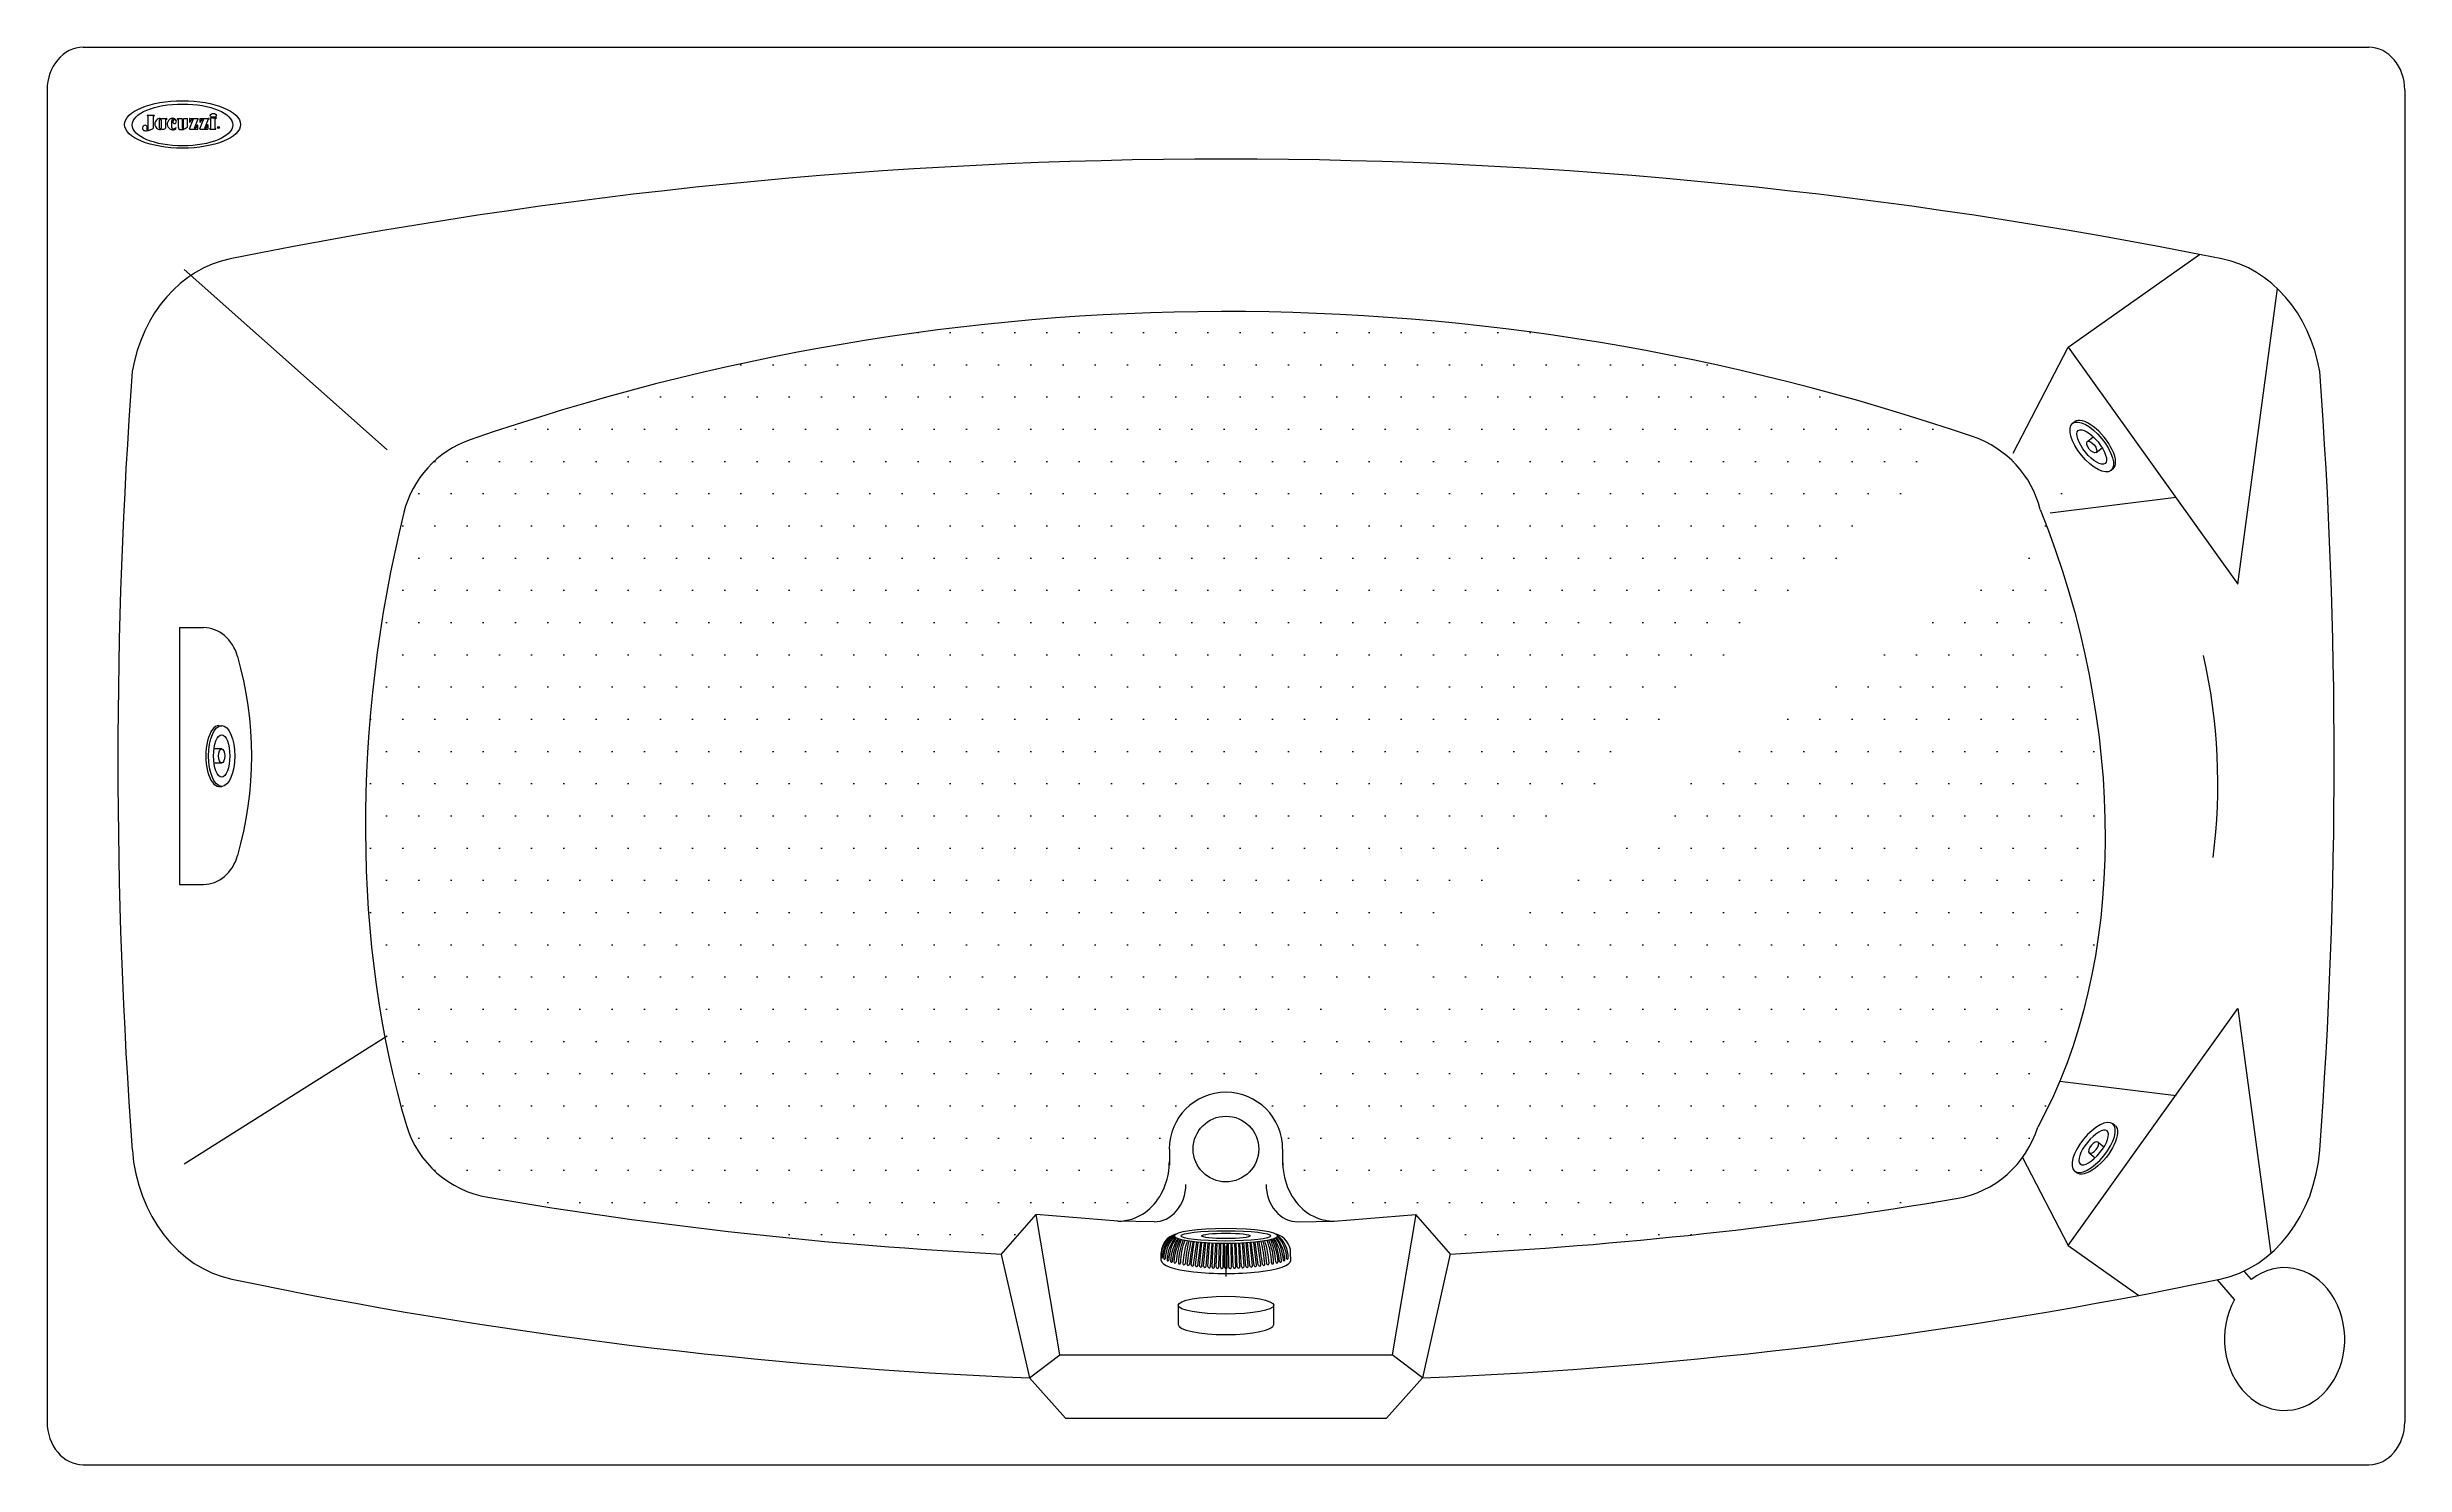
# Model space of a CAD drawing. Header units: millimetres. Extents: x -1272.54 to -1270.71, y 2225.12 to 2226.22.
import ezdxf
from ezdxf.enums import TextEntityAlignment as Align

# ---------------------------------------------------------------- set-up
doc = ezdxf.new("R2010")
doc.units = ezdxf.units.MM
doc.header["$LTSCALE"] = 10
doc.layers.add('jacuzzi', color=1, linetype='Continuous')
doc.layers.add('LCOTA02', color=1, linetype='Continuous')
doc.styles.add('ROMANS', font='romans', dxfattribs={"height": 4})

# ---------------------------------------------------------------- blocks, each defined once
blk = doc.blocks.new('A$C71D54D85')
at = {"color": 1}
for p, q in [((78.3, 110.3), (78.3, 111.4)), ((79.1, 112.2), (100.7, 112.2)), ((79.9, 109.5), (79.1, 109.5)), ((80.7, 64), (80.7, 108.7)), ((100.7, 109.5), (98, 109.5)), ((98, 109.5), (98, 67.5)), ((101.6, 111.4), (101.6, 110.3)), ((126.3, 99.5), (126.3, 99.8)), ((127.1, 100.6), (143, 100.6)), ((143, 97.9), (140.8, 97.9)), ((143.8, 99.8), (143.8, 98.7)), ((160.9, 70.1), (160.9, 93.1)), ((180.2, 98.4), (180.2, 100.2)), ((180.6, 100.6), (196.5, 100.6)), ((180.6, 98), (182.5, 98)), ((182.9, 97.6), (182.9, 72.5)), ((202, 100.6), (214.9, 100.6)), ((221.7, 65.9), (234, 97.9)), ((221.8, 100.4), (221.8, 89.5)), ((222.2, 100.8), (250.8, 100.8)), ((222.2, 89.1), (223.7, 89.1)), ((238.7, 67.9), (251.2, 100.2)), ((256.6, 65.9), (268.9, 97.9)), ((256.7, 100.4), (256.7, 89.5)), ((257.1, 100.8), (285.6, 100.8)), ((257.1, 89.1), (258.6, 89.1)), ((273.6, 67.9), (286, 100.2)), ((175.5, 66.7), (175.5, 69.5)), ((222.2, 65.2), (249.5, 65.2)), ((247.7, 79.1), (249.5, 79.1)), ((249.9, 65.4), (249.9, 78.7)), ((257, 65.2), (284.3, 65.2)), ((282.5, 79.1), (284.3, 79.1)), ((284.8, 65.4), (284.8, 78.7)), ((291, 65.3), (291, 66.2)), ((291.4, 64.9), (310.7, 64.9)), ((311.1, 65.3), (311.1, 66.1))]:
    blk.add_line(p, q, dxfattribs=at)
blk.add_lwpolyline([(126.1, 70.7), (126.1, 93.4, 1), (117.9, 93.4), (117.9, 70.7, 1)], format="xyb", close=True, dxfattribs=at)
for points in [[(196.9, 100.2), (196.9, 68.8, 0.135484), (197, 68.4, 0.597309), (201.5, 68.6, 0.11277), (201.6, 69), (201.6, 100.2)], [(200.1, 64, 0.062974), (213.8, 71.3, 0.257829), (215.3, 74), (215.3, 100.2)], [(306.9, 102.2), (291.6, 102.2, 0.414214), (291.2, 101.8), (291.2, 99.7, 0.414214), (291.6, 99.3), (292.9, 99.3, -0.414214), (293.3, 98.9), (293.3, 68.2)], [(309, 68.1), (309, 99.5, -0.309408), (309.5, 100.2, 0.090701), (313.4, 102.6, 0.365017), (313.4, 103.1), (313, 103.8, 0.451807), (311.8, 104, -0.178007), (306.7, 102.2)]]:
    blk.add_lwpolyline(points, format="xyb", dxfattribs=at)
blk.add_circle((320.5, 70.1), 3.49, dxfattribs=at)
for centre, radius, start, end in [((79.1, 111.4), 0.803, 90, 180), ((79.1, 110.3), 0.803, 180, 270), ((79.9, 108.7), 0.803, 360, 90), ((100.7, 111.4), 0.803, 360, 90), ((100.7, 110.3), 0.803, 270, 360), ((125.9, 99.5), 0.401, 231.45531, 0), ((127.1, 99.8), 0.803, 90, 180), ((140.8, 97.1), 0.803, 90, 180), ((143, 99.8), 0.803, 0, 90), ((143, 98.7), 0.803, 270, 0), ((165.1, 82.3), 19.6, 127.13134, 242.26712), ((164.3, 84.3), 17.5, 88.59962, 128.95271), ((169.6, 92.9), 8.64, 150.43729, 179.01242), ((166.3, 94.4), 5.08, 97.11199, 147.24263), ((170.3, 89.8), 6.07, 110.28331, 290.7343), ((164.1, 87.9), 13.9, 29.5272, 87.50186), ((166.2, 95.2), 4.29, 50.78098, 96.34141), ((167.6, 97.3), 1.84, 289.02953, 44.08726), ((169.2, 91.3), 7.85, 294.39358, 25.90718), ((180.6, 100.2), 0.401, 90, 180), ((180.6, 98.4), 0.401, 180, 270), ((182.5, 97.6), 0.401, 0, 90), ((196.5, 100.2), 0.401, 0, 90), ((202, 100.2), 0.401, 90, 180), ((214.9, 100.2), 0.401, 0, 90), ((222.2, 100.4), 0.401, 90, 180), ((222.2, 89.5), 0.401, 180, 270), ((223.7, 89.5), 0.401, 270, 355.05883), ((235.3, 88.5), 11.3, 130.15733, 175.05883), ((232.5, 91.7), 7.01, 80.33745, 129.00483), ((233.6, 98.1), 0.5, 338.92958, 80.33745), ((250.8, 100.4), 0.401, 338.92958, 90), ((257.1, 100.4), 0.401, 90, 180), ((257.1, 89.5), 0.401, 180, 270), ((258.6, 89.5), 0.401, 270, 355.05883), ((270.2, 88.5), 11.3, 130.15733, 175.05883), ((267.3, 91.7), 7.01, 80.33745, 129.00483), ((268.4, 98.1), 0.5, 338.92958, 80.33745), ((285.6, 100.4), 0.401, 338.92958, 90), ((70, 68.8), 9.29, 122.98031, 234.80885), ((69.2, 67.7), 8, 234.80885, 260.1754), ((69.4, 69.8), 8.1, 329.38819, 123.2376), ((73, 89.8), 30.4, 260.1754, 285.41833), ((78.3, 64.6), 2.66, 297.20293, 316.52893), ((78.3, 64.4), 2.49, 320.21994, 351.14429), ((57.1, 146.7), 89.5, 285.56043, 296.84445), ((97.2, 67.5), 0.803, 298.82315, 360), ((164.9, 81.4), 18.8, 241.68236, 289.34326), ((165, 69.7), 4.07, 174.05436, 252.53888), ((166.1, 77.3), 11.7, 258.5772, 294.21967), ((166.7, 75.4), 9.65, 295.27036, 324.8584), ((162.5, 82.3), 20.5, 295.00308, 308.90895), ((175, 69.5), 0.5, 0, 144.8584), ((175, 66.7), 0.5, 309.13116, 0), ((192.3, 72.5), 9.42, 180, 267.92324), ((193.9, 81.5), 18.5, 264.07358, 289.85013), ((222.2, 65.7), 0.5, 158.92958, 270), ((239.2, 67.7), 0.5, 158.92958, 274.07432), ((238.4, 77.9), 10.7, 274.07432, 281.22181), ((235.7, 77.8), 11.5, 294.82753, 3.77721), ((247.7, 78.6), 0.5, 90, 183.77721), ((249.5, 78.7), 0.401, 0, 90), ((249.5, 65.7), 0.401, 270, 0), ((257, 65.7), 0.5, 158.92958, 270), ((274, 67.7), 0.5, 158.92958, 274.07432), ((273.3, 77.9), 10.7, 274.07432, 281.22181), ((270.5, 77.8), 11.5, 294.82753, 3.77721), ((282.5, 78.6), 0.5, 90, 183.77721), ((284.3, 78.7), 0.401, 0, 90), ((284.3, 65.7), 0.401, 270, 0), ((291.4, 66.2), 0.401, 82.17237, 180), ((291.4, 65.3), 0.401, 180, 270), ((291.7, 68.2), 1.61, 262.17237, 0), ((310.6, 68.1), 1.61, 180, 273.61115), ((310.7, 66.1), 0.401, 0, 93.61115), ((310.7, 65.3), 0.401, 270, 0)]:
    blk.add_arc(centre, radius, start, end, dxfattribs=at)
for centre, major_axis, ratio in [((197.8, 79.2), (-171.8, 0), 0.415223), ((302.5, 111.9), (-10.3, 0), 0.621803)]:
    blk.add_ellipse(centre, major_axis=major_axis, ratio=ratio, dxfattribs=at)
at = {"layer": 'LCOTA02'}
for p, q in [((140, 97.1), (140, 68)), ((127.1, 65.8), (127.1, 63.7))]:
    blk.add_line(p, q, dxfattribs=at)
for centre, radius, start, end in [((122.7, 82), 19.4, 126.3033, 231.48564), ((119.5, 88.6), 12.3, 59.92306, 132.27609), ((78, 64.6), 2, 149.38819, 195.77516), ((78.9, 64.9), 2.92, 195.77516, 246.12825), ((78.6, 64), 2, 246.12825, 297.20293), ((119.6, 76.9), 13.4, 228.39986, 304.23053), ((123.5, 96.5), 32.9, 276.28599, 300.08621)]:
    blk.add_arc(centre, radius, start, end, dxfattribs=at)
blk.add_ellipse((197.8, 80.8), major_axis=(-197.8, 0), ratio=0.408776, dxfattribs=at)
at = {"color": 1, "style": 'ROMANS'}
blk.add_text('R', height=3.5, dxfattribs=at).set_placement((320.5, 70.1), align=Align.MIDDLE_CENTER)

msp = doc.modelspace()

# ---------------------------------------------------------------- hatches: boundary and pattern name
at = {"layer": 'jacuzzi'}
h = msp.add_hatch(dxfattribs=at)
h.set_pattern_fill('DOTS', color=256, scale=0.4, style=0)
h.set_pattern_definition([(0, (-1274.438957, 2226.49444), (0.0125, 0.025), [0, -0.025])])
edge = h.paths.add_edge_path()
edge.add_ellipse((-1271.625, 2223.5267), major_axis=(0, 2.484), ratio=0.842911, start_angle=-16.0884, end_angle=16.2711)
edge.add_arc((-1272.1854, 2225.8356), 0.08, 109.0994, 166.1307)
edge.add_ellipse((-1271.9624, 2225.712), major_axis=(0.0846, 0.5717), ratio=0.558822, start_angle=80.3136, end_angle=130.201)
edge.add_arc((-1272.1845, 2225.4023), 0.08, 196.8588, 260.3496)
edge.add_ellipse((-1271.625, 2230.0657), major_axis=(0, 4.7907), ratio=0.842911, start_angle=171.8433, end_angle=177.529)
edge.add_ellipse((-1271.625, 2230.0657), major_axis=(0, 4.7907), ratio=0.842911, start_angle=182.471, end_angle=188.0699)
edge.add_arc((-1271.0714, 2225.4013), 0.08, 279.5483, 343.0307)
edge.add_ellipse((-1271.2931, 2225.712), major_axis=(-0.1541, 0.4613), ratio=0.68241, start_angle=212.2492, end_angle=275.0197, ccw=False)
edge.add_arc((-1271.0706, 2225.8377), 0.08, 14.0043, 71.1107)
edge.add_line((-1271.709, 2225.305), (-1271.7724, 2225.3102))
edge.add_line((-1271.7994, 2225.279), (-1271.7724, 2225.3102))
edge.add_line((-1271.4505, 2225.279), (-1271.4776, 2225.3102))
edge.add_line((-1271.5409, 2225.305), (-1271.4776, 2225.3102))
edge.add_spline(control_points=[(-1271.581, 2225.3511), (-1271.581, 2225.347), (-1271.5805, 2225.3428), (-1271.5779, 2225.3318), (-1271.5748, 2225.3252), (-1271.5663, 2225.3144), (-1271.5609, 2225.3102), (-1271.5505, 2225.3058), (-1271.5458, 2225.3049), (-1271.5411, 2225.305)], knot_values=[1.570796, 1.570796, 1.570796, 1.570796, 1.842994, 1.842994, 2.322226, 2.322226, 2.801459, 2.801459, 3.155508, 3.155508, 3.155508, 3.155508], degree=3, periodic=0)
edge.add_arc((-1271.625, 2225.3609), 0.044, 0, 180)
edge.add_spline(control_points=[(-1271.7088, 2225.305), (-1271.7052, 2225.3049), (-1271.7016, 2225.3055), (-1271.6923, 2225.3084), (-1271.6869, 2225.3118), (-1271.6779, 2225.3209), (-1271.6744, 2225.3267), (-1271.67, 2225.3388), (-1271.6689, 2225.3449), (-1271.6689, 2225.3511)], knot_values=[3.127678, 3.127678, 3.127678, 3.127678, 3.399848, 3.399848, 3.853589, 3.853589, 4.307329, 4.307329, 4.712389, 4.712389, 4.712389, 4.712389], degree=3, periodic=0)

# ---------------------------------------------------------------- linework, layer by layer
at = {"layer": 'jacuzzi', "color": 3}
for p, q in [((-1272.54, 2226.1826), (-1272.54, 2225.1491)), ((-1270.71, 2226.1826), (-1270.71, 2225.1491)), ((-1272.512, 2225.1159), (-1270.738, 2225.1159))]:
    msp.add_line(p, q, dxfattribs=at)
at = {"layer": 'jacuzzi'}
for p, q in [((-1270.9714, 2225.983), (-1270.8693, 2226.055)), ((-1272.276, 2225.9035), (-1272.4337, 2226.0433)), ((-1270.8397, 2225.7991), (-1270.8089, 2226.0285)), ((-1271.014, 2225.9008), (-1270.9714, 2225.983)), ((-1270.9714, 2225.983), (-1270.8397, 2225.7991)), ((-1270.9662, 2225.9252), (-1270.9679, 2225.9238)), ((-1270.9564, 2225.9098), (-1270.9518, 2225.9135)), ((-1270.9495, 2225.9014), (-1270.9449, 2225.9051)), ((-1270.9364, 2225.8886), (-1270.9381, 2225.8873)), ((-1270.9852, 2225.8546), (-1270.8874, 2225.8667)), ((-1272.4373, 2225.7656), (-1272.4373, 2225.5662)), ((-1272.4373, 2225.7656), (-1272.4186, 2225.7656)), ((-1272.4066, 2225.6894), (-1272.4045, 2225.6894)), ((-1272.4045, 2225.6713), (-1272.4105, 2225.6713)), ((-1272.4045, 2225.6604), (-1272.4105, 2225.6604)), ((-1272.4066, 2225.6423), (-1272.4045, 2225.6423)), ((-1272.4373, 2225.5662), (-1272.4186, 2225.5662)), ((-1270.9714, 2225.2861), (-1270.8397, 2225.47)), ((-1270.8397, 2225.47), (-1270.8141, 2225.2798)), ((-1272.4337, 2225.3494), (-1272.276, 2225.4487)), ((-1270.9778, 2225.4136), (-1270.8874, 2225.4024)), ((-1270.935, 2225.3791), (-1270.9366, 2225.3804)), ((-1271.6689, 2225.3609), (-1271.6689, 2225.3484)), ((-1271.581, 2225.3609), (-1271.581, 2225.3484)), ((-1271.0067, 2225.3543), (-1270.9714, 2225.2861)), ((-1270.9549, 2225.3579), (-1270.9503, 2225.3542)), ((-1270.9481, 2225.3663), (-1270.9435, 2225.3626)), ((-1270.9647, 2225.3425), (-1270.9664, 2225.3438)), ((-1271.7994, 2225.279), (-1271.7724, 2225.3102)), ((-1271.754, 2225.2011), (-1271.7724, 2225.3102)), ((-1271.709, 2225.305), (-1271.7724, 2225.3102)), ((-1271.6808, 2225.3044), (-1271.709, 2225.305)), ((-1271.5691, 2225.3044), (-1271.5409, 2225.305)), ((-1271.5409, 2225.305), (-1271.4776, 2225.3102)), ((-1271.4776, 2225.3102), (-1271.496, 2225.2011)), ((-1271.4505, 2225.279), (-1271.4776, 2225.3102)), ((-1271.6752, 2225.2743), (-1271.6752, 2225.2804)), ((-1271.6752, 2225.2743), (-1271.6752, 2225.2804)), ((-1271.652, 2225.2713), (-1271.6496, 2225.2889)), ((-1271.6501, 2225.271), (-1271.6476, 2225.2886)), ((-1271.6487, 2225.2708), (-1271.6466, 2225.2885)), ((-1271.6468, 2225.2706), (-1271.6446, 2225.2884)), ((-1271.6455, 2225.2704), (-1271.6437, 2225.2883)), ((-1271.6436, 2225.2702), (-1271.6417, 2225.2881)), ((-1271.6423, 2225.2701), (-1271.6407, 2225.2881)), ((-1271.6403, 2225.2699), (-1271.6387, 2225.288)), ((-1271.639, 2225.2698), (-1271.6378, 2225.2879)), ((-1271.637, 2225.2697), (-1271.6358, 2225.2878)), ((-1271.6358, 2225.2696), (-1271.6348, 2225.2878)), ((-1271.6338, 2225.2695), (-1271.6328, 2225.2877)), ((-1271.6325, 2225.2694), (-1271.6319, 2225.2877)), ((-1271.6305, 2225.2694), (-1271.6299, 2225.2876)), ((-1271.6292, 2225.2693), (-1271.6289, 2225.2876)), ((-1271.6272, 2225.2693), (-1271.6269, 2225.2876)), ((-1271.626, 2225.2693), (-1271.626, 2225.2876)), ((-1271.625, 2225.2857), (-1271.625, 2225.262)), ((-1271.624, 2225.2693), (-1271.624, 2225.2876)), ((-1271.6227, 2225.2693), (-1271.623, 2225.2876)), ((-1271.6207, 2225.2693), (-1271.621, 2225.2876)), ((-1271.6194, 2225.2694), (-1271.6201, 2225.2876)), ((-1271.6174, 2225.2694), (-1271.6181, 2225.2877)), ((-1271.6162, 2225.2695), (-1271.6171, 2225.2877)), ((-1271.6142, 2225.2696), (-1271.6151, 2225.2878)), ((-1271.6129, 2225.2697), (-1271.6142, 2225.2878)), ((-1271.6109, 2225.2698), (-1271.6122, 2225.2879)), ((-1271.6096, 2225.2699), (-1271.6112, 2225.288)), ((-1271.6077, 2225.2701), (-1271.6092, 2225.2881)), ((-1271.6064, 2225.2702), (-1271.6083, 2225.2881)), ((-1271.6044, 2225.2704), (-1271.6063, 2225.2883)), ((-1271.6031, 2225.2706), (-1271.6053, 2225.2884)), ((-1271.6012, 2225.2708), (-1271.6033, 2225.2885)), ((-1271.5999, 2225.271), (-1271.6024, 2225.2886)), ((-1271.598, 2225.2713), (-1271.6004, 2225.2889)), ((-1271.5747, 2225.2743), (-1271.5748, 2225.2804)), ((-1270.9714, 2225.2861), (-1270.9165, 2225.2473)), ((-1271.7994, 2225.279), (-1271.7775, 2225.1834)), ((-1271.4509, 2225.2795), (-1271.4725, 2225.1834)), ((-1270.8291, 2225.2597), (-1270.8343, 2225.2659)), ((-1270.8423, 2225.2441), (-1270.8553, 2225.2595)), ((-1271.6621, 2225.2397), (-1271.6621, 2225.2248)), ((-1271.5878, 2225.2248), (-1271.5878, 2225.2397)), ((-1271.7775, 2225.1834), (-1271.754, 2225.2011)), ((-1271.754, 2225.2011), (-1271.496, 2225.2011)), ((-1271.4725, 2225.1834), (-1271.496, 2225.2011)), ((-1271.7775, 2225.1834), (-1271.7495, 2225.1521)), ((-1271.4725, 2225.1834), (-1271.5005, 2225.1521)), ((-1271.7495, 2225.1521), (-1271.5005, 2225.1521))]:
    msp.add_line(p, q, dxfattribs=at)
at = {"layer": 'jacuzzi', "color": 3}
msp.add_lwpolyline([(-1272.512, 2226.2159), (-1270.738, 2226.2159)], dxfattribs=at)
at = {"layer": 'jacuzzi'}
msp.add_circle((-1271.625, 2225.3609), 0.0255, dxfattribs=at)
for centre, radius, start, end in [((-1272.1854, 2225.8356), 0.08, 109.0994, 166.1307), ((-1271.0706, 2225.8377), 0.08, 14.0043, 71.1107), ((-1271.625, 2225.3609), 0.044, 0, 180), ((-1272.1845, 2225.4023), 0.08, 196.8588, 260.3496), ((-1271.0714, 2225.4013), 0.08, 279.5483, 343.0307), ((-1271.6602, 2225.2803), 0.015, 105.4909, 179.5), ((-1271.6585, 2225.2791), 0.0165, 113.122, 187.4137), ((-1271.6559, 2225.2783), 0.0181, 119.4273, 183.9522), ((-1271.6514, 2225.2768), 0.0218, 127.8314, 181.6456), ((-1271.6477, 2225.276), 0.0243, 134.3309, 180.2321), ((-1271.6418, 2225.2742), 0.0288, 140.6805, 178.3252), ((-1271.6363, 2225.273), 0.0332, 145.1075, 176.9796), ((-1271.6311, 2225.2715), 0.0371, 147.5492, 176.0418), ((-1271.6196, 2225.2699), 0.0472, 153.2328, 175.4084), ((-1271.6227, 2225.271), 0.0427, 152.3198, 176.6528), ((-1271.6057, 2225.2693), 0.0581, 158.528, 176.0922), ((-1271.6179, 2225.2724), 0.044, 156.1373, 179.444), ((-1271.6129, 2225.2724), 0.0474, 158.2863, 179.644), ((-1271.5841, 2225.267), 0.0745, 162.2851, 175.8848), ((-1271.5461, 2225.2641), 0.1107, 166.75, 175.9055), ((-1271.5104, 2225.2562), 0.1456, 166.9086, 173.8716), ((-1271.1969, 2225.2108), 0.4605, 170.2208, 172.4284), ((-1272.0531, 2225.2108), 0.4605, 7.5716, 9.7791), ((-1271.7395, 2225.2562), 0.1456, 6.1284, 13.0908), ((-1271.7038, 2225.2641), 0.1107, 4.0945, 13.2492), ((-1271.6658, 2225.267), 0.0745, 4.1152, 17.7136), ((-1271.6371, 2225.2724), 0.0474, 0.356, 21.7114), ((-1271.632, 2225.2724), 0.044, 0.556, 23.8599), ((-1271.6443, 2225.2693), 0.0581, 3.9078, 21.4695), ((-1271.6272, 2225.271), 0.0427, 3.3472, 27.6765), ((-1271.6304, 2225.2699), 0.0472, 4.5916, 26.7633), ((-1271.6188, 2225.2715), 0.0371, 3.9582, 32.4452), ((-1271.6136, 2225.273), 0.0332, 3.0204, 34.8844), ((-1271.5898, 2225.2803), 0.015, 0.5, 74.4472), ((-1271.6081, 2225.2742), 0.0288, 1.6748, 39.1263), ((-1271.5985, 2225.2768), 0.0218, 358.3544, 52.1082), ((-1271.6022, 2225.276), 0.0243, 359.7679, 45.0739), ((-1271.6744, 2225.277), 0.000437, 185.1947, 359.2796), ((-1271.6727, 2225.276), 0.000615, 158.3204, 352.6804), ((-1271.6701, 2225.2748), 0.000615, 158.3204, 352.6804), ((-1271.6673, 2225.2739), 0.000777, 163.1915, 347.3605), ((-1271.6645, 2225.2733), 0.000853, 167.1949, 0.3983), ((-1271.6611, 2225.2726), 0.000886, 160.0987, 10.7386), ((-1271.6575, 2225.2721), 0.000957, 166.4345, 352.6285), ((-1271.6543, 2225.2716), 0.000962, 167.9164, 353.337), ((-1271.651, 2225.2711), 0.000966, 169.3777, 354.0441), ((-1271.6478, 2225.2707), 0.000971, 170.818, 354.7502), ((-1271.6445, 2225.2703), 0.000976, 172.2368, 355.4561), ((-1271.6413, 2225.27), 0.00098, 173.6339, 356.1623), ((-1271.638, 2225.2697), 0.000985, 175.009, 356.8693), ((-1271.6348, 2225.2695), 0.00099, 176.3618, 357.5776), ((-1271.6315, 2225.2694), 0.000995, 177.6922, 358.2877), ((-1271.6282, 2225.2693), 0.001, 179, 359), ((-1271.625, 2225.2693), 0.001, 180, 0), ((-1271.6217, 2225.2693), 0.001, 181, 1), ((-1271.6184, 2225.2694), 0.000995, 181.7123, 2.3078), ((-1271.6152, 2225.2695), 0.00099, 182.4224, 3.6382), ((-1271.6119, 2225.2697), 0.000985, 183.1307, 4.991), ((-1271.6086, 2225.27), 0.00098, 183.8377, 6.3661), ((-1271.6054, 2225.2703), 0.000976, 184.5439, 7.7632), ((-1271.6021, 2225.2707), 0.000971, 185.2498, 9.182), ((-1271.5989, 2225.2711), 0.000966, 185.9559, 10.6223), ((-1271.5957, 2225.2716), 0.000962, 186.663, 12.0836), ((-1271.5925, 2225.2721), 0.000957, 187.3715, 13.5655), ((-1271.5889, 2225.2726), 0.000886, 169.2614, 19.9013), ((-1271.5855, 2225.2733), 0.000853, 179.6017, 12.8051), ((-1271.5826, 2225.2739), 0.000777, 192.6395, 16.8085), ((-1271.5799, 2225.2748), 0.000615, 187.3196, 21.6796), ((-1271.5773, 2225.276), 0.000615, 187.3196, 21.6796)]:
    msp.add_arc(centre, radius, start, end, dxfattribs=at)
at = {"layer": 'jacuzzi', "color": 3}
for centre, start_param, end_param in [((-1272.512, 2226.1826), 0, 1.570796), ((-1270.738, 2226.1826), -1.570796, 0), ((-1272.512, 2225.1491), 1.570796, 3.141593), ((-1270.738, 2225.1491), 3.141593, 4.712389)]:
    msp.add_ellipse(centre, major_axis=(0, 0.0332), ratio=0.842911, start_param=start_param, end_param=end_param, dxfattribs=at)
at = {"layer": 'jacuzzi'}
for centre, major_axis, ratio, start_param, end_param in [((-1271.625, 2220.6604), (0, 5.4686), 0.842911, -0.168495, 0.168495), ((-1272.3823, 2225.9424), (0, 0.1108), 0.842911, 0.168495, 1.372372), ((-1270.8676, 2225.9424), (0, 0.1108), 0.842911, -1.372372, -0.168495), ((-1271.625, 2223.5267), (0, 2.484), 0.842911, -0.280796, 0.283985), ((-1269.5859, 2225.6621), (0, 3.4395), 0.842911, 1.482831, 1.658762), ((-1273.664, 2225.6621), (0, 3.4395), 0.842911, 4.624424, 4.800354), ((-1270.9513, 2225.9069), (0.0149, -0.0183), 0.431953, 6.283185, 9.424778), ((-1270.953, 2225.9056), (-0.00343, 0.00422), 0.461888, -3.141592653589793, 3.141592653589793), ((-1271.9624, 2225.712), (0.0846, 0.5717), 0.558822, 1.401736, 2.272436), ((-1272.4186, 2225.7323), (0, 0.0332), 0.842911, -1.240499, 0), ((-1272.582, 2225.6659), (0, 0.2382), 0.842911, 4.382092, 5.042686), ((-1271.1805, 2225.6441), (0, 0.386), 0.842911, 4.564185, 4.973567), ((-1272.4066, 2225.6659), (0, 0.0236), 0.431953, 6.283185, 9.424778), ((-1272.4045, 2225.6659), (0, -0.00544), 0.461888, -3.141592653589793, 3.141592653589793), ((-1272.4186, 2225.5994), (0, 0.0332), 0.842911, 3.141593, 4.382092), ((-1272.3803, 2225.3697), (0, 0.1114), 0.842911, 1.658762, 2.968138), ((-1270.8696, 2225.3697), (0, 0.1114), 0.842911, 3.315047, 4.624424), ((-1271.625, 2230.0657), (0, 4.7907), 0.842911, 2.999232, 3.098466), ((-1271.6805, 2225.3334), (0, 0.0289), 0.842911, 3.127678, 4.712389), ((-1271.5695, 2225.3334), (0, 0.0289), 0.842911, 1.570796, 3.155508), ((-1271.625, 2230.0657), (0, 4.7907), 0.842911, 3.184719, 3.282439), ((-1271.625, 2225.2743), (-0.0503, 0), 0.198307, 6.281174, 9.428239), ((-1270.8033, 2225.2135), (0, 0.0554), 0.842911, 0.986756, 6.867226), ((-1271.625, 2230.4838), (0, 5.3035), 0.842911, 2.968138, 3.107473), ((-1271.625, 2230.4838), (0, 5.3035), 0.842911, 3.175713, 3.315047), ((-1271.625, 2225.2248), (0.0371, 0), 0.213184, 3.141593, 6.283185)]:
    msp.add_ellipse(centre, major_axis=major_axis, ratio=ratio, start_param=start_param, end_param=end_param, dxfattribs=at)
for centre, major_axis, ratio in [((-1270.953, 2225.9056), (0.0149, -0.0183), 0.431953), ((-1270.953, 2225.9056), (0.0104, -0.0128), 0.381644), ((-1272.4045, 2225.6659), (0, 0.0236), 0.431953), ((-1272.4045, 2225.6659), (0, 0.0165), 0.381644), ((-1271.625, 2225.2935), (-0.04, 0), 0.1484), ((-1271.625, 2225.2935), (-0.0349, 0), 0.114375), ((-1271.625, 2225.2935), (-0.0189, 0), 0.112344), ((-1271.625, 2225.2397), (-0.0371, 0), 0.186255)]:
    msp.add_ellipse(centre, major_axis=major_axis, ratio=ratio, dxfattribs=at)
at = {"layer": 'jacuzzi', "extrusion": (0, 0, -1)}
for centre, major_axis, ratio, start_param, end_param in [((-1271.2931, 2225.712), (-0.1541, 0.4613), 0.68241, 1.483186, 2.578738), ((-1270.9498, 2225.3608), (0.0149, 0.0183), 0.431953, 0, 3.141593), ((-1270.9515, 2225.3621), (0.00343, 0.00422), 0.461888, 4.712389, 10.995574)]:
    msp.add_ellipse(centre, major_axis=major_axis, ratio=ratio, start_param=start_param, end_param=end_param, dxfattribs=at)
for major_axis, ratio in [((0.0149, 0.0183), 0.431953), ((0.0104, 0.0128), 0.381644)]:
    msp.add_ellipse((-1270.9515, 2225.3621), major_axis=major_axis, ratio=ratio, dxfattribs=at)
at = {"layer": 'jacuzzi'}
for points, knots in [([(-1271.7088, 2225.305), (-1271.7052, 2225.3049), (-1271.7016, 2225.3055), (-1271.6923, 2225.3084), (-1271.6869, 2225.3118), (-1271.6779, 2225.3209), (-1271.6744, 2225.3267), (-1271.67, 2225.3388), (-1271.6689, 2225.3449), (-1271.6689, 2225.3511)], [3.127678, 3.127678, 3.127678, 3.127678, 3.399848, 3.399848, 3.853589, 3.853589, 4.307329, 4.307329, 4.712389, 4.712389, 4.712389, 4.712389]), ([(-1271.581, 2225.3511), (-1271.581, 2225.347), (-1271.5805, 2225.3428), (-1271.5779, 2225.3318), (-1271.5748, 2225.3252), (-1271.5663, 2225.3144), (-1271.5609, 2225.3102), (-1271.5505, 2225.3058), (-1271.5458, 2225.3049), (-1271.5411, 2225.305)], [1.570796, 1.570796, 1.570796, 1.570796, 1.842994, 1.842994, 2.322226, 2.322226, 2.801459, 2.801459, 3.155508, 3.155508, 3.155508, 3.155508])]:
    msp.add_open_spline(points, degree=3, knots=knots, dxfattribs=at)

# ---------------------------------------------------------------- block references
at = {"layer": 'jacuzzi', "xscale": 0.0002275911388096574, "yscale": 0.0002275911388096574, "zscale": 0.0002275911387827789}
msp.add_blockref('A$C71D54D85', (-1272.4799, 2226.1375), dxfattribs=at)

doc.saveas('drawing.dxf')
